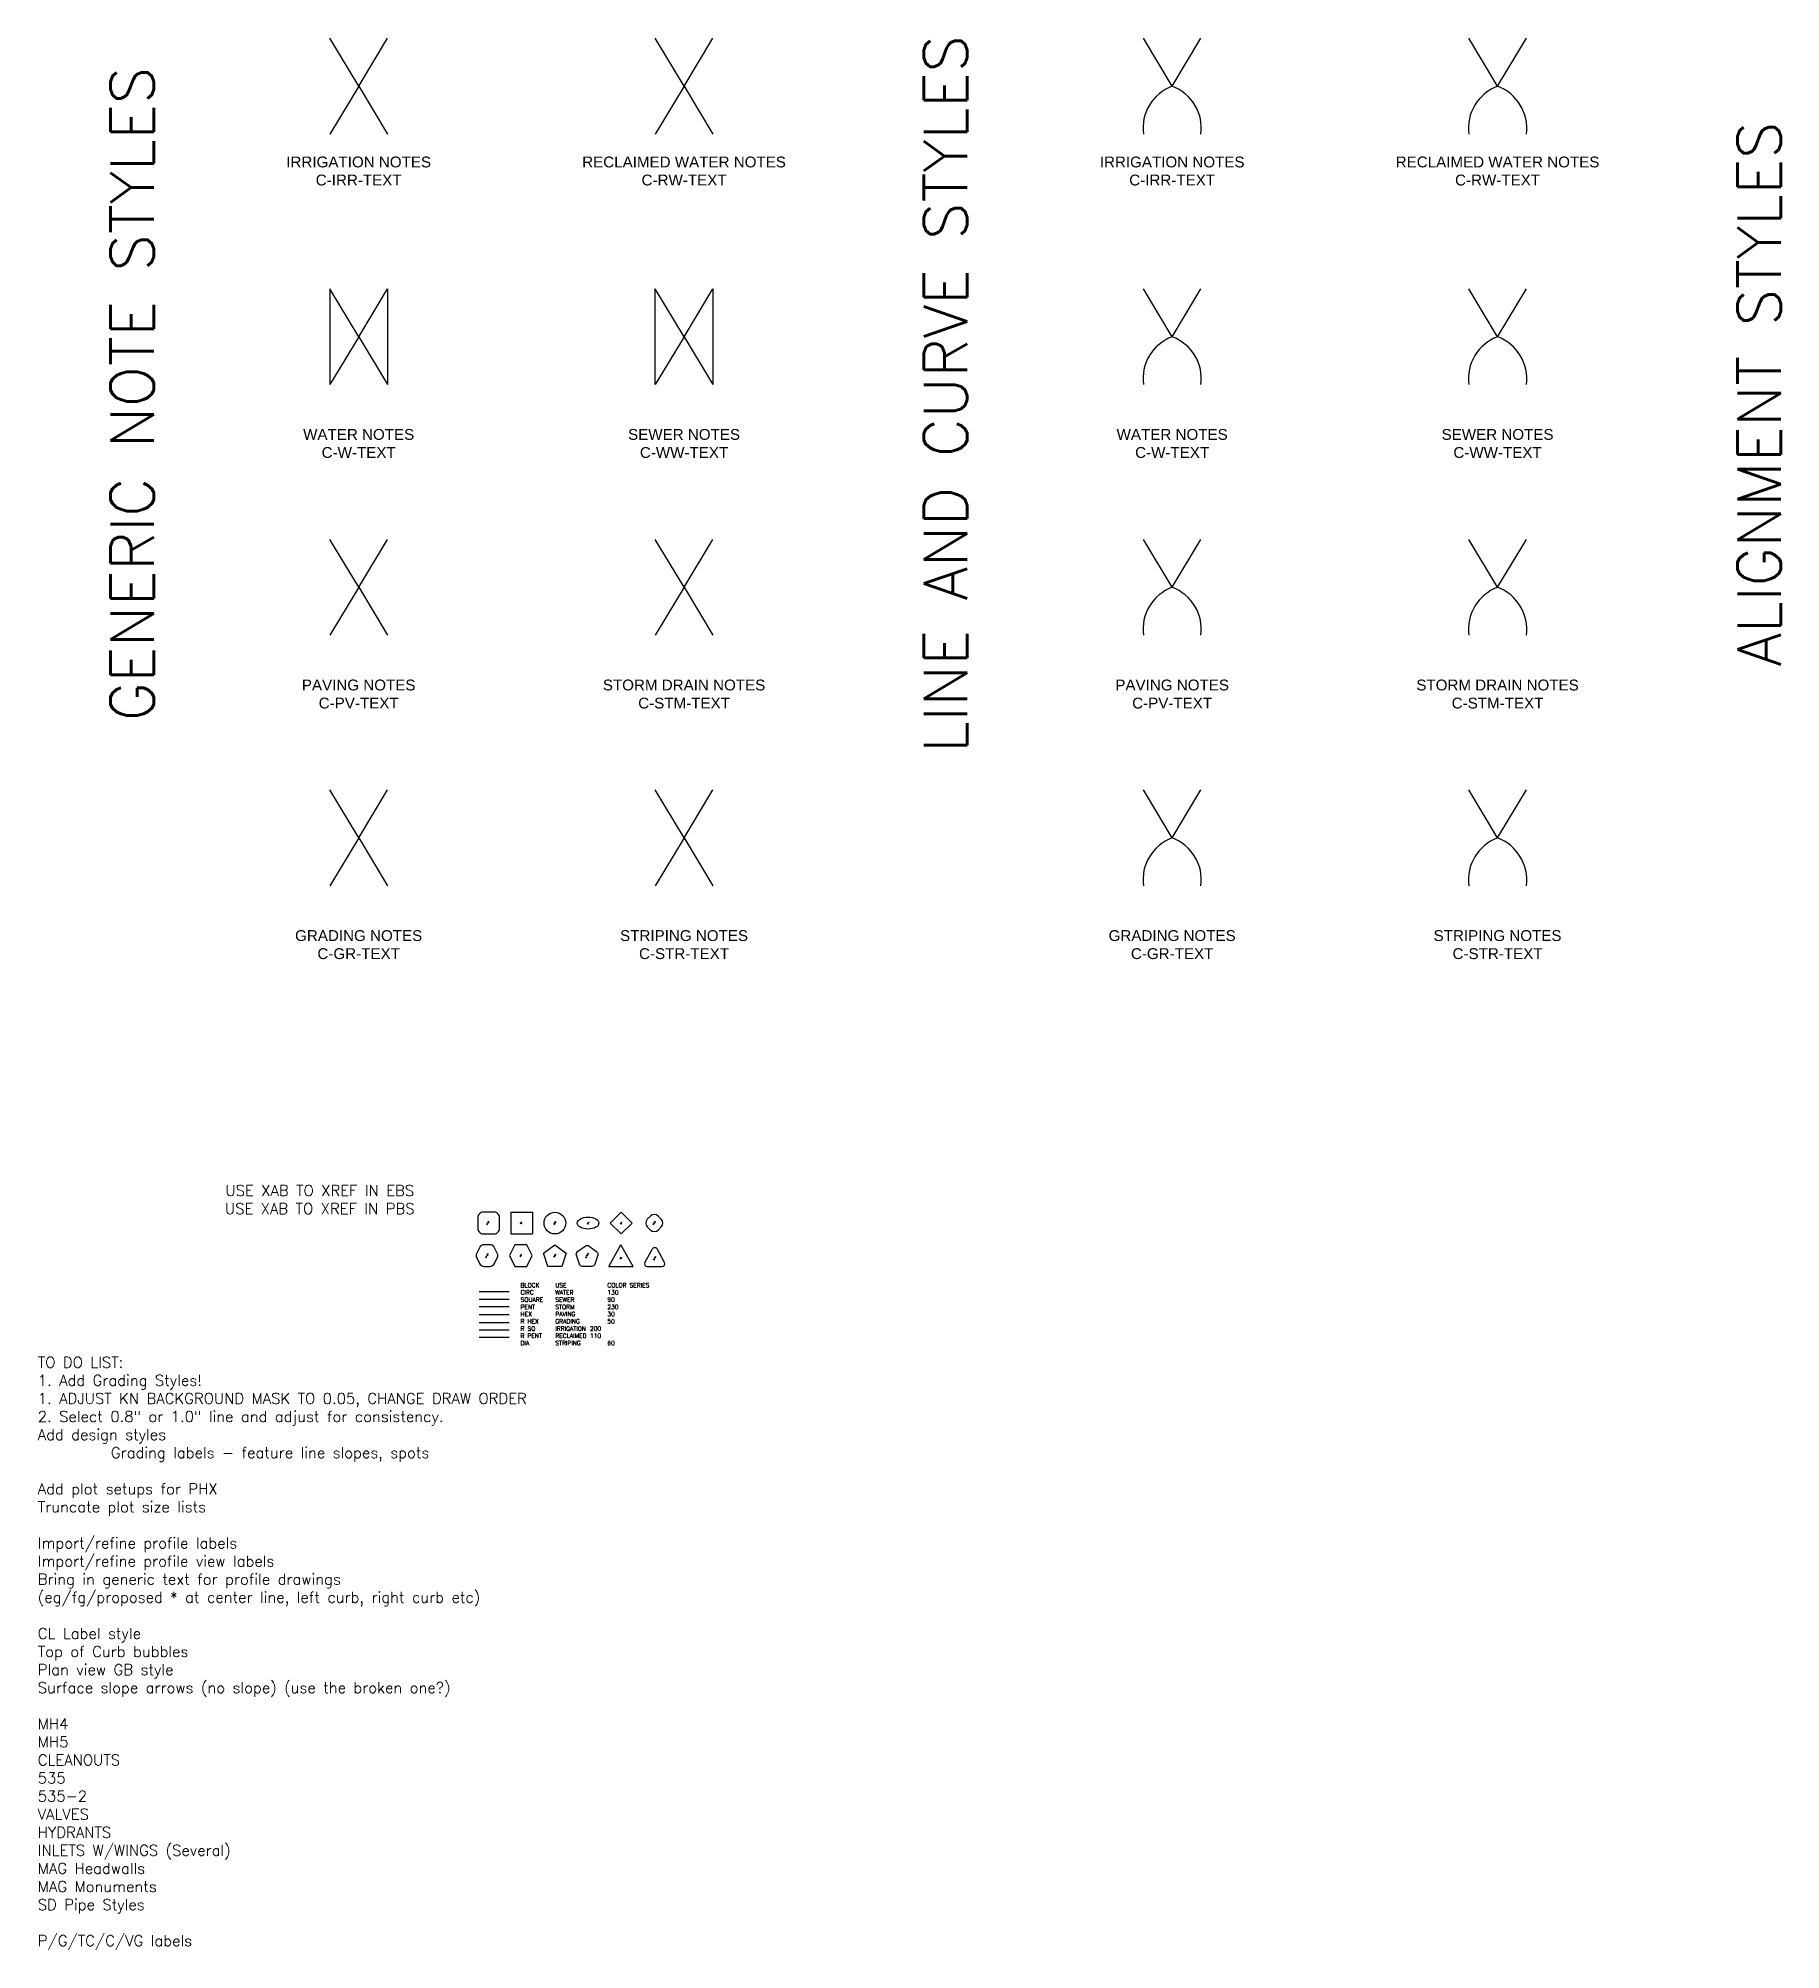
# Model space of a CAD drawing. Header units: feet. Extents: x -104 to 3239, y -492 to 540.
# Drawn here: x -104 to 539, y -492 to 213 of the extents above; entities that cross this region are included whole.
import ezdxf
from ezdxf.enums import TextEntityAlignment as Align

# ---------------------------------------------------------------- set-up
doc = ezdxf.new("R2010")
doc.units = ezdxf.units.FT
doc.header["$MEASUREMENT"] = 0
doc.layers.get('0').update_dxf_attribs({"color": 30})
doc.layers.get('Defpoints').update_dxf_attribs({"color": 30})
for name, color, linetype in [('_XREF', 1, 'Continuous'), ('C-GR-TEXT', 51, 'Continuous'), ('C-IR-TEXT', 111, 'Continuous'), ('C-PV-TEXT', 31, 'Continuous'), ('C-RW-TEXT', 201, 'Continuous'), ('C-STM-TEXT', 231, 'Continuous'), ('C-STR-TEXT', 181, 'Continuous'), ('C-TEXT', 4, 'Continuous'), ('C-W-TEXT', 131, 'Continuous'), ('C-WW-TEXT', 91, 'Continuous')]:
    doc.layers.add(name, color=color, linetype=linetype)
doc.styles.add('Bury-Simplex', font='simplex.shx')
doc.styles.add('KN', font='arial.ttf')
doc.styles.get("Standard").update_dxf_attribs({"font": 'SIMPLEX.SHX'})

msp = doc.modelspace()

# ---------------------------------------------------------------- texts
for s, p in [('ELL', (98.92, -224.12)), ('R DIA', (123.36, -224.12)), ('TRI', (111.06, -237.12)), ('R TRI', (123.53, -237.12))]:
    msp.add_text(s, height=0.4, rotation=60.79407).set_placement(p, align=Align.MIDDLE_CENTER)
at = {"layer": 'C-GR-TEXT'}
msp.add_text('R HEX', height=0.4, rotation=60.79407, dxfattribs=at).set_placement((61.67, -236.12), align=Align.MIDDLE_CENTER)
at = {"layer": 'C-GR-TEXT', "char_height": 4, "attachment_point": 5, "style": 'KN'}
for insert in [(14.34, -121.44), (314.34, -121.44)]:
    msp.add_mtext('GRADING NOTES\\PC-GR-TEXT', dxfattribs=dict(at, insert=insert))
at = {"layer": 'C-IR-TEXT'}
msp.add_text('R SQ', height=0.4, rotation=60.79407, dxfattribs=at).set_placement((62.01, -224.12), align=Align.MIDDLE_CENTER)
at = {"layer": 'C-IR-TEXT', "char_height": 4, "attachment_point": 5, "style": 'KN'}
for insert in [(14.34, 163.92), (314.34, 163.92)]:
    msp.add_mtext('IRRIGATION NOTES\\PC-IRR-TEXT', dxfattribs=dict(at, insert=insert))
at = {"layer": 'C-PV-TEXT'}
msp.add_text('HEX', height=0.4, rotation=60.79407, dxfattribs=at).set_placement((74.15, -236.12), align=Align.MIDDLE_CENTER)
at = {"layer": 'C-PV-TEXT', "char_height": 4, "attachment_point": 5, "style": 'KN'}
for insert in [(14.34, -29.01), (314.34, -29.01)]:
    msp.add_mtext('PAVING NOTES\\PC-PV-TEXT', dxfattribs=dict(at, insert=insert))
at = {"layer": 'C-RW-TEXT'}
msp.add_text('R PENT', height=0.4, rotation=60.79407, dxfattribs=at).set_placement((98.59, -236.12), align=Align.MIDDLE_CENTER)
at = {"layer": 'C-RW-TEXT', "char_height": 4, "attachment_point": 5, "style": 'KN'}
for insert in [(134.34, 163.92), (434.34, 163.92)]:
    msp.add_mtext('RECLAIMED WATER NOTES\\PC-RW-TEXT', dxfattribs=dict(at, insert=insert))
at = {"layer": 'C-STM-TEXT'}
msp.add_text('PENT', height=0.4, rotation=60.79407, dxfattribs=at).set_placement((86.7, -236.12), align=Align.MIDDLE_CENTER)
at = {"layer": 'C-STM-TEXT', "char_height": 4, "attachment_point": 5, "style": 'KN'}
for insert in [(134.34, -29.01), (434.34, -29.01)]:
    msp.add_mtext('STORM DRAIN NOTES\\PC-STM-TEXT', dxfattribs=dict(at, insert=insert))
at = {"layer": 'C-STR-TEXT'}
msp.add_text('DIA', height=0.4, rotation=60.79407, dxfattribs=at).set_placement((111.14, -224.12), align=Align.MIDDLE_CENTER)
at = {"layer": 'C-STR-TEXT', "char_height": 4, "attachment_point": 5, "style": 'KN'}
for insert in [(134.34, -121.44), (434.34, -121.44)]:
    msp.add_mtext('STRIPING NOTES\\PC-STR-TEXT', dxfattribs=dict(at, insert=insert))
at = {"layer": 'C-TEXT'}
msp.add_text('CIRC', height=0.4, rotation=60.79407, dxfattribs=at).set_placement((86.7, -224.12), align=Align.MIDDLE_CENTER)
at = {"layer": 'C-TEXT', "insert": (74.05, -246.25), "char_height": 1.6, "attachment_point": 1}
msp.add_mtext('BLOCK^IUSE^I^I^ICOLOR SERIES\\P{\\C130;CIRC^I^IWATER^I^I130}\\P{\\C90;SQUARE^ISEWER^I^I90}\\P{\\C230;PENT^I^ISTORM^I^I230}\\P{\\C30;HEX^I^IPAVING^I^I30 \\P\\C50;R HEX^IGRADING^I^I50\\P\\C110;R SQ^I^IIRRIGATION^I200\\P\\C200;R PENT^IRECLAIMED^I110\\P\\C60;DIA^I^ISTRIPING^I^I60}', dxfattribs=at)
at = {"layer": 'C-W-TEXT', "char_height": 4, "attachment_point": 5, "style": 'KN'}
for insert in [(14.34, 63.42), (314.34, 63.42)]:
    msp.add_mtext('WATER NOTES\\PC-W-TEXT', dxfattribs=dict(at, insert=insert))
at = {"layer": 'C-WW-TEXT'}
msp.add_text('SQ', height=0.4, rotation=60.79407, dxfattribs=at).set_placement((74.23, -224.12), align=Align.MIDDLE_CENTER)
at = {"layer": 'C-WW-TEXT', "char_height": 4, "attachment_point": 5, "style": 'KN'}
for insert in [(134.34, 63.42), (434.34, 63.42)]:
    msp.add_mtext('SEWER NOTES\\PC-WW-TEXT', dxfattribs=dict(at, insert=insert))
at = {"layer": 'Defpoints', "char_height": 16, "attachment_point": 5, "rotation": 90, "style": 'Bury-Simplex'}
for s, insert in [('LINE AND CURVE STYLES', (230.78, 81.7)), ('GENERIC NOTE STYLES', (-69.22, 81.7)), ('ALIGNMENT STYLES', (530.78, 81.7))]:
    msp.add_mtext(s, dxfattribs=dict(at, insert=insert))
at = {"layer": 'Defpoints', "char_height": 4, "style": 'Bury-Simplex'}
for s, insert, attachment_point in [('USE XAB TO XREF IN EBS\\PUSE XAB TO XREF IN PBS', (0, -215.46), 5), ('TO DO LIST:\\P1. Add Grading Styles!\\P1. ADJUST KN BACKGROUND MASK TO 0.05, CHANGE DRAW ORDER\\P2. Select 0.8" or 1.0" line and adjust for consistency.\\PAdd design styles\\P^I    Grading labels - feature line slopes, spots\\P\\PAdd plot setups for PHX\\PTruncate plot size lists\\P\\PImport/refine profile labels\\PImport/refine profile view labels\\PBring in generic text for profile drawings\\P(eg/fg/proposed * at center line, left curb, right curb etc)\\P\\PCL Label style \\PTop of Curb bubbles\\PPlan view GB style\\PSurface slope arrows (no slope) (use the broken one?)\\P\\PMH4\\PMH5\\PCLEANOUTS\\P535\\P535-2\\PVALVES\\PHYDRANTS\\PINLETS W/WINGS (Several)\\PMAG Headwalls\\PMAG Monuments\\PSD Pipe Styles\\P\\PP/G/TC/C/VG labels', (-104, -273.48), 1)]:
    msp.add_mtext(s, dxfattribs=dict(at, insert=insert, attachment_point=attachment_point))

# ---------------------------------------------------------------- blocks, each defined once
blk = doc.blocks.new('CIRCLE-1')
blk.add_circle((0, 0), 1)
blk = doc.blocks.new('SQUARE')
at = {"color": 0}
for p, q in [((-1, 1), (1, 1)), ((-1, 1), (-1, -1)), ((1, 1), (1, -1)), ((-1, -1), (1, -1))]:
    blk.add_line(p, q, dxfattribs=at)
blk = doc.blocks.new('PENT')
at = {"color": 0, "transparency": 16777216}
for p, q in [((-1.05, 0.29), (0, 1.05)), ((-0.65, -0.95), (-1.05, 0.29)), ((0, 1.05), (1.05, 0.29)), ((1.05, 0.29), (0.65, -0.95)), ((0.65, -0.95), (-0.65, -0.95))]:
    blk.add_line(p, q, dxfattribs=at)
blk = doc.blocks.new('RPent')
blk.add_lwpolyline([(1.73, -4), (-1.73, -4, -0.32492), (-2.87, -3.17), (-3.94, 0.12, -0.32492), (-3.5, 1.46), (-0.71, 3.49, -0.32492), (0.71, 3.49), (3.5, 1.46, -0.32492), (3.94, 0.12), (2.87, -3.17, -0.32492), (1.73, -4)], format="xyb")
blk = doc.blocks.new('RHEX')
blk.add_lwpolyline([(2.79, -2.89), (3.79, -0.89, 0.236068), (3.79, 0.89), (2.79, 2.89, 0.284079), (1, 4), (-1, 4, 0.284079), (-2.79, 2.89), (-3.79, 0.89, 0.236068), (-3.79, -0.89), (-2.79, -2.89, 0.284079), (-1, -4), (1, -4, 0.284079), (2.79, -2.89)], format="xyb")
blk = doc.blocks.new('DIA')
at = {"layer": 'C-STR-TEXT'}
for p, q in [((0, 4), (-4, 0)), ((-4, 0), (0, -4)), ((4, 0), (0, 4)), ((0, -4), (4, 0))]:
    blk.add_line(p, q, dxfattribs=at)

# ---------------------------------------------------------------- linework, layer by layer
for p, q in [((121.94, -221.54), (120.77, -222.71)), ((120.77, -225.54), (121.94, -226.71)), ((125.94, -222.71), (124.77, -221.54)), ((124.77, -226.71), (125.94, -225.54)), ((106.59, -240.12), (111.06, -232.12)), ((115.53, -240.12), (111.06, -232.12)), ((119.89, -238.63), (122.66, -233.68)), ((127.17, -238.63), (124.4, -233.68)), ((106.59, -240.12), (115.53, -240.12)), ((120.76, -240.12), (126.3, -240.12))]:
    msp.add_line(p, q)
at = {"color": 130}
msp.add_line((69.83, -249.46), (58.83, -249.46), dxfattribs=at)
at = {"color": 90}
for p, q in [((69.83, -252.36), (58.83, -252.36)), ((69.83, -257.98), (58.83, -257.98))]:
    msp.add_line(p, q, dxfattribs=at)
at = {"color": 190}
msp.add_line((69.83, -255.01), (58.83, -255.01), dxfattribs=at)
at = {"color": 20}
msp.add_line((69.83, -260.95), (58.83, -260.95), dxfattribs=at)
at = {"color": 210}
for p, q in [((69.83, -263.62), (58.83, -263.62)), ((69.83, -266.28), (58.83, -266.28))]:
    msp.add_line(p, q, dxfattribs=at)
for centre, radius, start, end in [((122.18, -224.12), 2, 135, 225), ((123.36, -222.95), 2, 45, 135), ((124.53, -224.12), 2, 315, 45), ((123.36, -225.29), 2, 225, 315), ((120.76, -239.12), 1, 150.79407, 270), ((123.53, -234.17), 1, 29.20593, 150.79407), ((126.3, -239.12), 1, 270, 29.20593)]:
    msp.add_arc(centre, radius, start, end)
msp.add_ellipse((98.92, -224.12), major_axis=(-4, 0), ratio=0.555556)
at = {"layer": 'C-IR-TEXT'}
msp.add_lwpolyline([(58.26, -226.12, 0.414214), (60.26, -228.12), (64.26, -228.12, 0.414214), (66.26, -226.12), (66.26, -222.12, 0.414214), (64.26, -220.12), (60.26, -220.12, 0.414214), (58.26, -222.12)], format="xyb", close=True, dxfattribs=at)
at = {"layer": 'C-PV-TEXT'}
msp.add_lwpolyline([(76.38, -240.12), (78.38, -236.12), (76.38, -232.12), (71.91, -232.12), (69.91, -236.12), (71.91, -240.12)], close=True, dxfattribs=at)
at = {"layer": 'Defpoints'}
for p, q in [((14.34, 195.25), (3.71, 212.93)), ((14.34, 195.25), (24.96, 212.93)), ((134.34, 195.25), (123.71, 212.93)), ((134.34, 195.25), (144.96, 212.93)), ((314.34, 195.25), (303.71, 212.93)), ((314.34, 195.25), (324.96, 212.93)), ((434.34, 195.25), (423.71, 212.93)), ((434.34, 195.25), (444.96, 212.93)), ((14.34, 195.25), (3.71, 177.58)), ((14.34, 195.25), (24.96, 177.58)), ((134.34, 195.25), (123.71, 177.58)), ((134.34, 195.25), (144.96, 177.58)), ((14.34, 102.82), (3.71, 120.5)), ((3.71, 120.5), (3.71, 85.15)), ((14.34, 102.82), (24.96, 120.5)), ((24.96, 120.5), (24.96, 85.15)), ((134.34, 102.82), (123.71, 120.5)), ((123.71, 85.15), (123.71, 120.5)), ((134.34, 102.82), (144.96, 120.5)), ((144.96, 120.5), (144.96, 85.15)), ((314.34, 102.82), (303.71, 120.5)), ((314.34, 102.82), (324.96, 120.5)), ((434.34, 102.82), (423.71, 120.5)), ((434.34, 102.82), (444.96, 120.5)), ((14.34, 102.82), (3.71, 85.15)), ((14.34, 102.82), (24.96, 85.15)), ((134.34, 102.82), (123.71, 85.15)), ((134.34, 102.82), (144.96, 85.15)), ((14.34, 10.39), (3.71, 28.06)), ((14.34, 10.39), (24.96, 28.06)), ((134.34, 10.39), (123.71, 28.06)), ((134.34, 10.39), (144.96, 28.06)), ((314.34, 10.39), (303.71, 28.06)), ((314.34, 10.39), (324.96, 28.06)), ((434.34, 10.39), (423.71, 28.06)), ((434.34, 10.39), (444.96, 28.06)), ((14.34, 10.39), (3.71, -7.29)), ((14.34, 10.39), (24.96, -7.29)), ((134.34, 10.39), (123.71, -7.29)), ((134.34, 10.39), (144.96, -7.29)), ((14.34, -82.04), (3.71, -64.37)), ((14.34, -82.04), (24.96, -64.37)), ((134.34, -82.04), (123.71, -64.37)), ((134.34, -82.04), (144.96, -64.37)), ((314.34, -82.04), (303.71, -64.37)), ((314.34, -82.04), (324.96, -64.37)), ((434.34, -82.04), (423.71, -64.37)), ((434.34, -82.04), (444.96, -64.37)), ((14.34, -82.04), (3.71, -99.72)), ((14.34, -82.04), (24.96, -99.72)), ((134.34, -82.04), (123.71, -99.72)), ((134.34, -82.04), (144.96, -99.72))]:
    msp.add_line(p, q, dxfattribs=at)
for centre, start, end in [((320.15, 179.73), 110.51516, 187.46003), ((308.53, 179.73), 352.53997, 69.48484), ((440.15, 179.73), 110.51516, 187.46003), ((428.53, 179.73), 352.53997, 69.48484), ((320.15, 87.3), 110.51516, 187.46003), ((308.53, 87.3), 352.53997, 69.48484), ((440.15, 87.3), 110.51516, 187.46003), ((428.53, 87.3), 352.53997, 69.48484), ((320.15, -5.13), 110.51516, 187.46003), ((308.53, -5.13), 352.53997, 69.48484), ((440.15, -5.13), 110.51516, 187.46003), ((428.53, -5.13), 352.53997, 69.48484), ((320.15, -97.57), 110.51516, 187.46003), ((308.53, -97.57), 352.53997, 69.48484), ((440.15, -97.57), 110.51516, 187.46003), ((428.53, -97.57), 352.53997, 69.48484)]:
    msp.add_arc(centre, 16.57, start, end, dxfattribs=at)

# ---------------------------------------------------------------- block references
at = {"layer": '_XREF'}
for name, p in [('DIA', (111.14, -224.12)), ('RHEX', (61.67, -236.12)), ('RPent', (98.59, -236.12))]:
    msp.add_blockref(name, p, dxfattribs=at)
at = {"layer": 'C-STM-TEXT', "xscale": 4, "yscale": 4, "zscale": 4}
msp.add_blockref('PENT', (86.7, -236.34), dxfattribs=at)
at = {"layer": 'C-TEXT', "xscale": 4, "yscale": 4, "zscale": 4}
msp.add_blockref('CIRCLE-1', (86.7, -224.12), dxfattribs=at)
at = {"layer": 'C-WW-TEXT', "xscale": 4, "yscale": 4, "zscale": 4}
msp.add_blockref('SQUARE', (74.48, -224.12), dxfattribs=at)

msp.set_redraw_order([(e.dxf.handle, doc.entitydb.next_handle()) for e in msp.query("TEXT MTEXT ATTDEF DIMENSION ARC_DIMENSION")])  # texts and dimensions are drawn at this point

doc.saveas('drawing.dxf')
